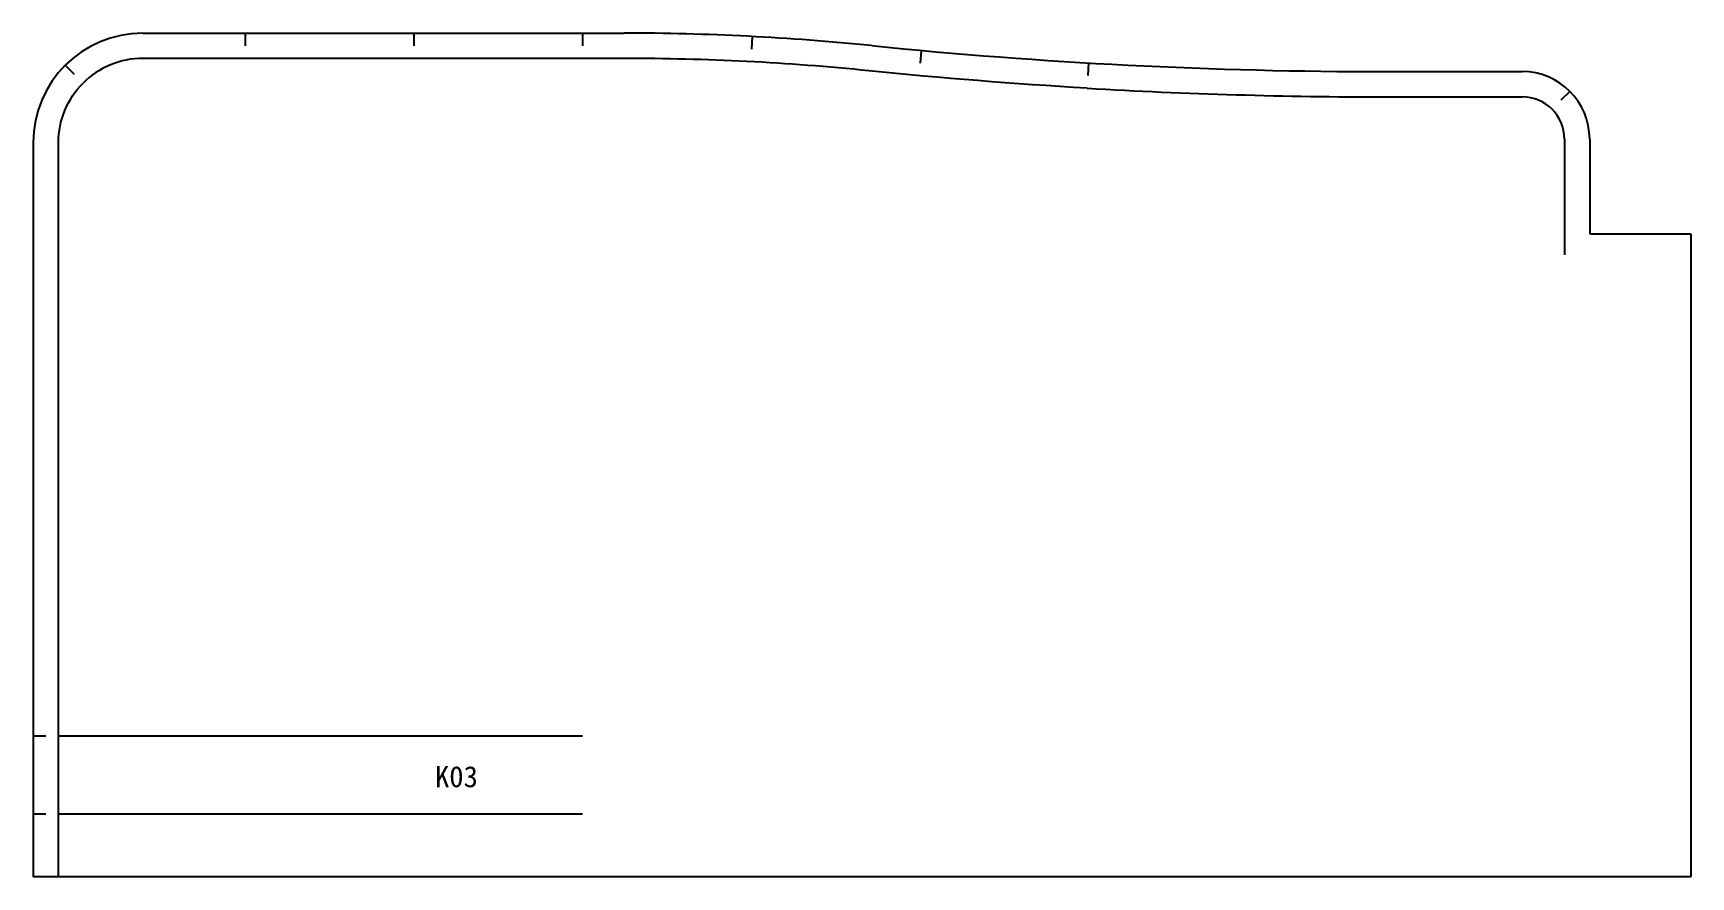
# Model space of a CAD drawing. Header units: millimetres. Extents: x 1211946 to 1266258, y -418433 to -400124.
# Drawn here: x 1261811 to 1262598, y -414255 to -413854 of the extents above; entities that cross this region are included whole.
import ezdxf

# ---------------------------------------------------------------- set-up
doc = ezdxf.new("R2010")
doc.units = ezdxf.units.MM
doc.header["$LTSCALE"] = 5
doc.layers.add('文字', color=7, linetype='Continuous')
doc.layers.add('缝头内线', color=1, linetype='Continuous')
doc.styles.add('宋体', font='')
doc.styles.get('宋体').set_extended_font_data('SimSun')

msp = doc.modelspace()

# ---------------------------------------------------------------- texts
at = {"layer": '文字', "color": 3, "insert": (1262012.11, -414207.41), "char_height": 10, "attachment_point": 5, "style": '宋体'}
msp.add_mtext('K03', dxfattribs=at)

# ---------------------------------------------------------------- linework, layer by layer
for p, q in [((1261863.3, -413854.32), (1262091.77, -413854.32)), ((1262452.76, -413872.59), (1262517.77, -413872.59)), ((1261811.3, -413906.32), (1261811.3, -414254.9)), ((1262549.77, -413904.59), (1262549.77, -413949.59)), ((1262549.77, -413949.59), (1262597.77, -413949.59)), ((1262597.77, -413949.59), (1262597.77, -414254.9)), ((1262597.77, -414254.9), (1261811.3, -414254.9))]:
    msp.add_line(p, q)
at = {"color": 2}
for p, q in [((1261911.88, -413854.32), (1261911.88, -413860.32)), ((1261991.88, -413854.32), (1261991.88, -413860.32)), ((1262071.88, -413854.32), (1262071.88, -413860.32)), ((1262152.48, -413855.91), (1262152.17, -413861.9)), ((1262232.67, -413862.54), (1262232.12, -413868.51)), ((1261826.53, -413869.55), (1261830.77, -413873.79)), ((1262312.04, -413868.49), (1262311.69, -413874.48)), ((1262540.4, -413881.97), (1262536.15, -413886.21)), ((1261811.3, -414187.9), (1261817.3, -414187.9)), ((1261811.3, -414224.9), (1261817.3, -414224.9))]:
    msp.add_line(p, q, dxfattribs=at)
for centre, radius, start, end in [((1261863.3, -413906.32), 52, 90, 180), ((1262091.77, -415015.31), 1160.99, 84.20296, 90), ((1262452.76, -411459.59), 2413, 264.20296, 270), ((1262517.77, -413904.59), 32, 0, 90)]:
    msp.add_arc(centre, radius, start, end)
at = {"layer": '缝头内线', "color": 1, "ltscale": 2}
for p, q in [((1262452.76, -413884.59), (1262517.77, -413884.59)), ((1262537.77, -413904.59), (1262537.77, -413959.59)), ((1261823.3, -414187.9), (1262071.88, -414187.9)), ((1261823.3, -414224.9), (1262071.88, -414224.9))]:
    msp.add_line(p, q, dxfattribs=at)
for points in [[(1262311.35, -413880.47, -0.010708), (1262207.82, -413872.19, 0.0253), (1262091.77, -413866.32), (1261863.3, -413866.32, 0.198912), (1261835.01, -413878.03)], [(1261823.3, -414254.9), (1261823.3, -413906.32, -0.198912), (1261835.01, -413878.03)]]:
    msp.add_lwpolyline(points, format="xyb", dxfattribs=at)
for centre, radius, start, end in [((1262452.76, -411459.59), 2425, 266.65696, 270), ((1262517.77, -413904.59), 20, 0, 90)]:
    msp.add_arc(centre, radius, start, end, dxfattribs=at)

msp.set_redraw_order([(e.dxf.handle, doc.entitydb.next_handle()) for e in msp.query("TEXT MTEXT ATTDEF DIMENSION ARC_DIMENSION")])  # texts and dimensions are drawn at this point

doc.saveas('drawing.dxf')
